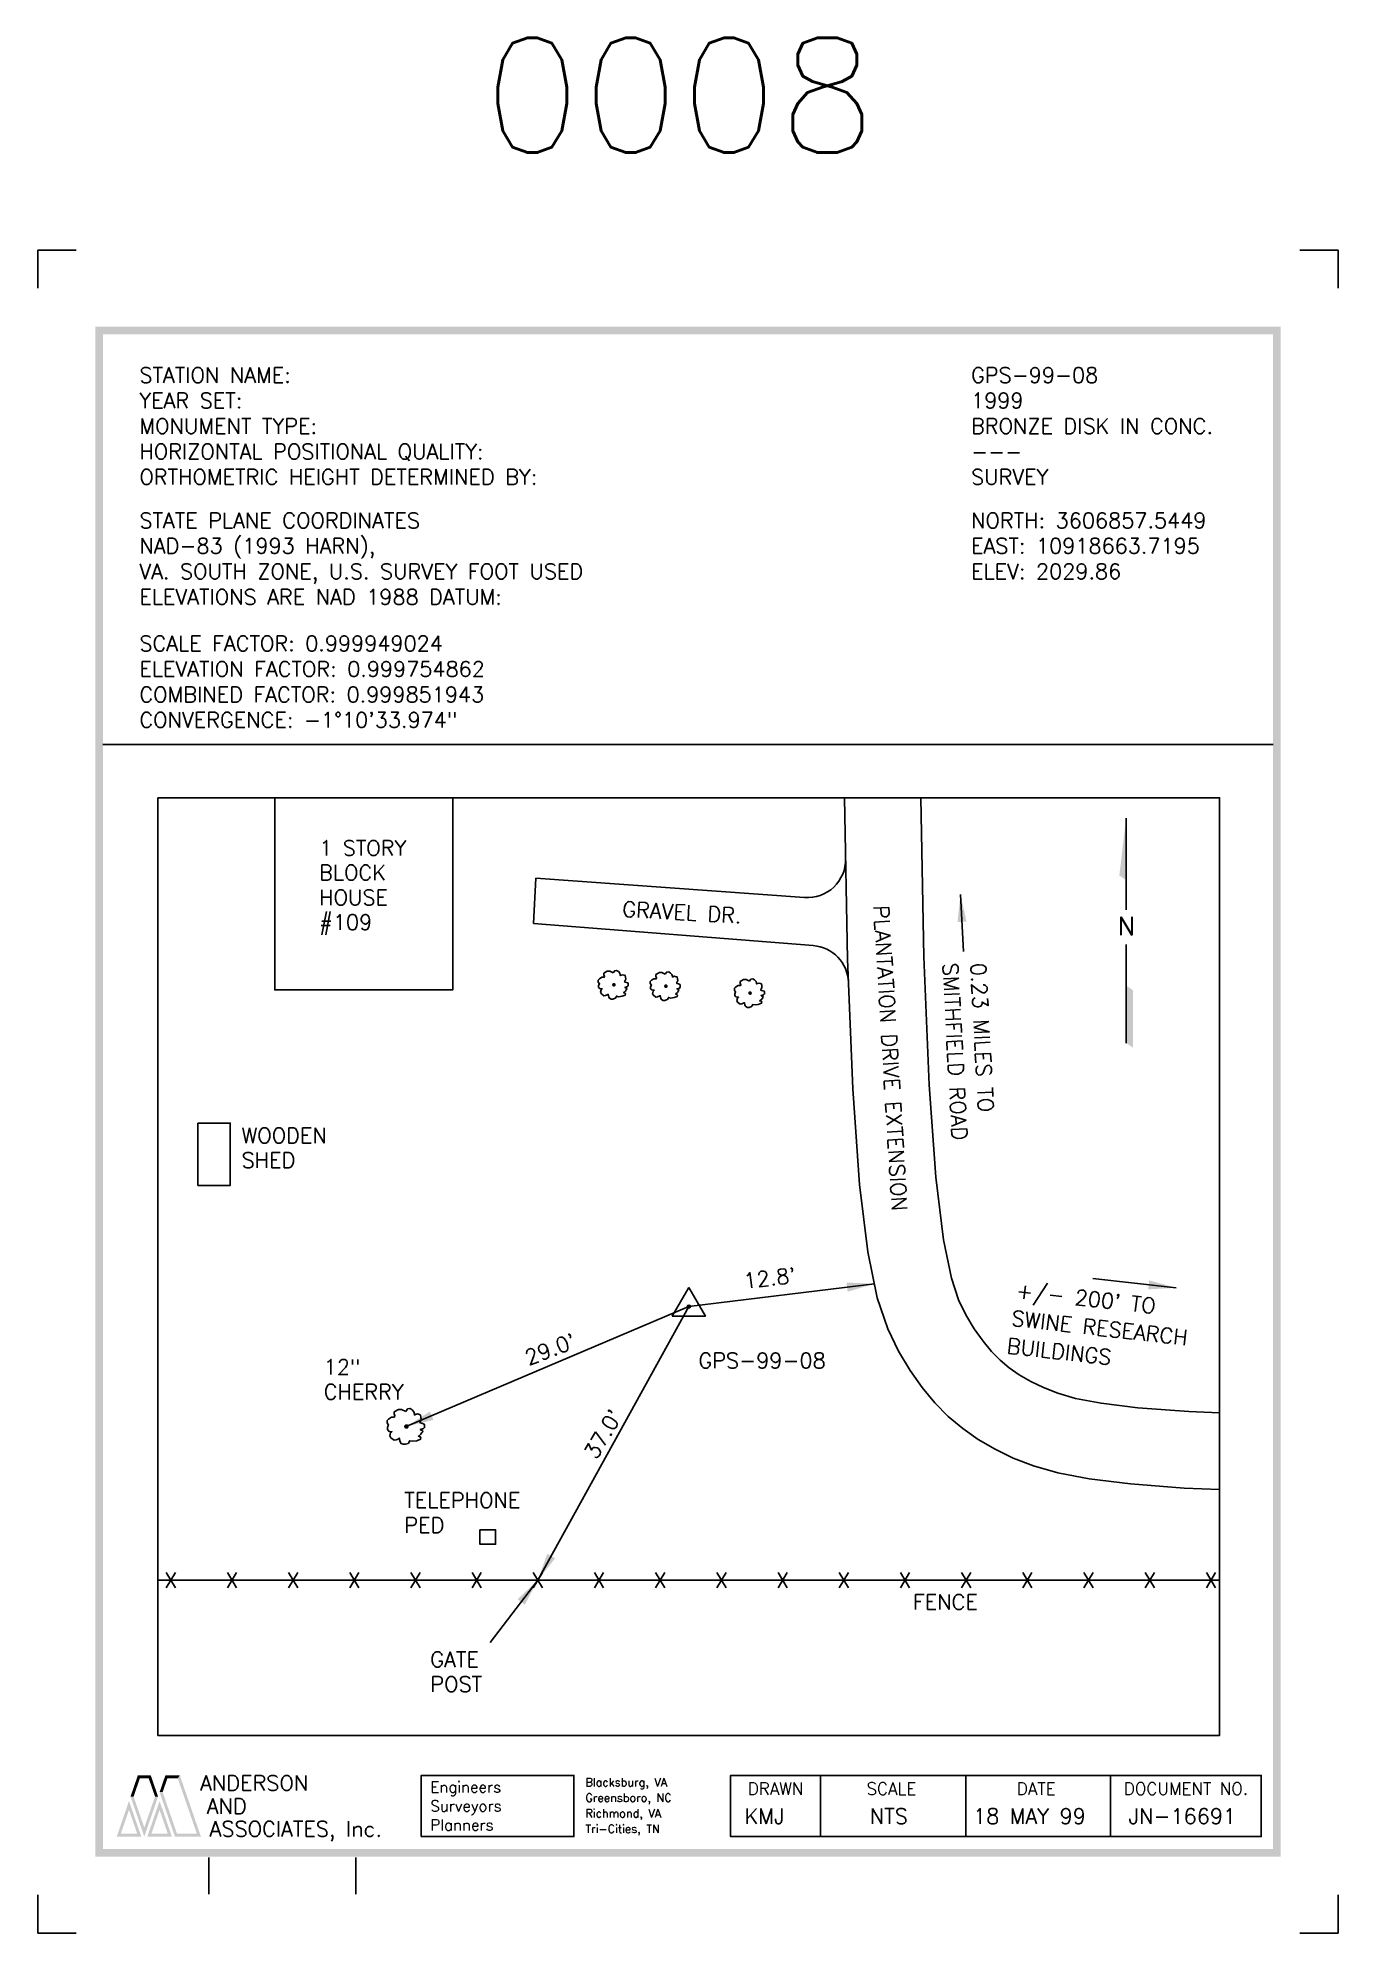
# Model space of a CAD drawing. Extents: x 8 to 108, y -27 to 17.
# Drawn here: x 99.91 to 108.41, y 4.22 to 16.6 of the extents above; entities that cross this region are included whole.
import ezdxf
from ezdxf.enums import TextEntityAlignment as Align

# ---------------------------------------------------------------- set-up
doc = ezdxf.new("R2010")
doc.units = 0
doc.header["$LTSCALE"] = 0.5
doc.header["$MEASUREMENT"] = 0
doc.linetypes.add('CENTER2', pattern=[1.125, 0.75, -0.125, 0.125, -0.125])
doc.layers.get('0').update_dxf_attribs({"linetype": 'CONTINUOUS'})
for name, color, linetype in [('BLDG', 2, 'CONTINUOUS'), ('DWGINFO', 7, 'CONTINUOUS'), ('FENCE', 4, 'CONTINUOUS'), ('MISC', 7, 'CONTINUOUS'), ('MON', 6, 'CONTINUOUS'), ('N-ARROW', 7, 'CONTINUOUS'), ('ROAD', 1, 'CONTINUOUS'), ('SHT1', 1, 'CONTINUOUS'), ('SHT7', 7, 'CONTINUOUS'), ('SHTTRIM', 7, 'CONTINUOUS'), ('TXT1', 1, 'CONTINUOUS'), ('TXT2', 2, 'CONTINUOUS'), ('TXT7', 7, 'CONTINUOUS'), ('UTIL', 7, 'CONTINUOUS')]:
    doc.layers.add(name, color=color, linetype=linetype)
doc.styles.add('SHT', font='romans.shx')
doc.styles.get("Standard").update_dxf_attribs({"font": 'ROMANS'})
doc.dimstyles.get("Standard").update_dxf_attribs({"dimtxt": 0.18, "dimasz": 0.18, "dimexe": 0.18, "dimexo": 0.0625, "dimgap": 0.09, "dimtad": 0, "dimtih": 1, "dimtoh": 1, "dimdec": 4, "dimzin": 0, "dimtxsty": 'STANDARD', "dimcen": 0.09, "dimazin": 3, "dimtfac": 1, "dimtdec": 4, "dimtofl": 0, "dimtmove": 0, "dimatfit": 3, "dimtolj": 1, "dimtzin": 0})

msp = doc.modelspace()

# ---------------------------------------------------------------- texts
at = {"layer": 'FENCE', "linetype": 'CONTINUOUS'}
for p in [(100.782, 6.525), (101.182, 6.525), (101.582, 6.525), (101.982, 6.525), (102.382, 6.525), (102.782, 6.525), (103.182, 6.525), (103.582, 6.525), (103.982, 6.525), (104.382, 6.525), (104.782, 6.525), (105.182, 6.525), (105.582, 6.525), (105.982, 6.525), (106.382, 6.525), (106.782, 6.525), (107.182, 6.525), (107.582, 6.525)]:
    msp.add_text('X', height=0.1, dxfattribs=at).set_placement(p, align=Align.MIDDLE)
at = {"layer": 'MON', "linetype": 'CONTINUOUS'}
for s, rotation, p in [("12.8'", 6.7053, (104.533, 8.43)), ("29.0'", 20.7327, (103.121, 7.927)), ("37.0'", 59.3727, (103.565, 7.307))]:
    msp.add_text(s, height=0.1, rotation=rotation, dxfattribs=at).set_placement(p)
at = {"layer": 'MON'}
msp.add_text('GPS-99-08', height=0.1, dxfattribs=at).set_placement((104.232, 7.91))
at = {"layer": 'SHT1', "style": 'SHT'}
for s, p in [('ANDERSON', (100.974, 5.149)), (' AND', (100.949, 4.998)), ('  ASSOCIATES, Inc.', (100.899, 4.849))]:
    msp.add_text(s, height=0.1, dxfattribs=at).set_placement(p)
at = {"layer": 'SHT7', "style": 'SHT'}
for s, p in [('Engineers', (102.479, 5.137)), ('Surveyors', (102.479, 5.013)), ('Planners', (102.479, 4.889))]:
    msp.add_text(s, height=0.072, dxfattribs=at).set_placement(p)
at = {"layer": 'SHT7', "color": 7, "style": 'SHT'}
for s, p in [('Blacksburg, VA', (103.493, 5.177)), ('Greensboro, NC', (103.493, 5.076)), ('Richmond, VA', (103.493, 4.974)), ('Tri-Cities, TN', (103.493, 4.873))]:
    msp.add_text(s, height=0.05369, dxfattribs=at).set_placement(p)
at = {"layer": 'SHT7', "style": 'SHT'}
for s, p in [('DRAWN', (104.736, 5.122)), ('SCALE', (105.493, 5.122)), ('DATE', (106.44, 5.122)), ('DOCUMENT NO.', (107.419, 5.122))]:
    msp.add_text(s, height=0.08, dxfattribs=at).set_placement(p, align=Align.CENTER)
at = {"layer": 'TXT1'}
for s, p in [('STATION NAME:', (100.577, 14.351)), ('GPS-99-08', (106.014, 14.351)), ('YEAR SET:', (100.577, 14.185)), ('1999', (106.014, 14.185)), ('MONUMENT TYPE:', (100.577, 14.018)), ('BRONZE DISK IN CONC.', (106.014, 14.018)), ('HORIZONTAL POSITIONAL QUALITY:', (100.577, 13.851)), ('---', (106.014, 13.851)), ('ORTHOMETRIC HEIGHT DETERMINED BY:', (100.577, 13.685)), ('SURVEY', (106.014, 13.685)), ('STATE PLANE COORDINATES', (100.577, 13.401)), ('NORTH: 3606857.5449', (106.014, 13.401)), ('NAD-83 (1993 HARN), ', (100.577, 13.235)), ('EAST: 10918663.7195', (106.014, 13.235)), ('VA. SOUTH ZONE, U.S. SURVEY FOOT USED', (100.577, 13.068)), ('ELEV: 2029.86', (106.014, 13.068)), ('ELEVATIONS ARE NAD 1988 DATUM:', (100.577, 12.901)), ('SCALE FACTOR: 0.999949024', (100.577, 12.597)), ('ELEVATION FACTOR: 0.999754862', (100.577, 12.43)), ('COMBINED FACTOR: 0.999851943', (100.577, 12.263)), ('CONVERGENCE: -1%%d10\'33.974"', (100.577, 12.097)), ('KMJ', (104.533, 4.932)), ('NTS', (105.352, 4.932)), ('18 MAY 99', (106.027, 4.932)), ('JN-16691', (107.044, 4.932))]:
    msp.add_text(s, height=0.1, dxfattribs=at).set_placement(p)
at = {"layer": 'TXT1', "linetype": 'CONTINUOUS'}
for s, rotation, p in [('SMITHFIELD ROAD', 273.0571, (105.828, 10.557)), ('0.23 MILES TO ', 273.0571, (106.01, 10.557)), ("+/- 200' TO", 353.5329, (106.304, 8.369)), ('SWINE RESEARCH', 353.5329, (106.274, 8.189)), ('BUILDINGS', 353.5329, (106.244, 8.008))]:
    msp.add_text(s, height=0.1, rotation=rotation, dxfattribs=at).set_placement(p)
at = {"layer": 'TXT2'}
msp.add_text('0008', height=0.75, dxfattribs=at).set_placement((102.824, 15.855))
at = {"layer": 'TXT2', "linetype": 'CONTINUOUS'}
for s, p in [('1 STORY', (101.752, 11.26)), ('BLOCK', (101.752, 11.099)), ('HOUSE', (101.752, 10.937)), ('#109', (101.752, 10.775)), ('WOODEN', (101.245, 9.381)), ('SHED', (101.245, 9.22))]:
    msp.add_text(s, height=0.1, dxfattribs=at).set_placement(p)
msp.add_text('PLANTATION DRIVE EXTENSION', height=0.1, rotation=273.4761, dxfattribs=at).set_placement((105.376, 10.933))
at = {"layer": 'TXT7', "linetype": 'CONTINUOUS'}
msp.add_text('GRAVEL DR.', height=0.1, rotation=356.7318, dxfattribs=at).set_placement((103.732, 10.862))
for s, p in [('12"', (101.782, 7.868)), ('CHERRY', (101.782, 7.706)), ('TELEPHONE', (102.309, 6.997)), ('PED', (102.309, 6.835)), ('FENCE', (105.634, 6.332)), ('GATE', (102.479, 5.957)), ('POST', (102.479, 5.795))]:
    msp.add_text(s, height=0.1, dxfattribs=at).set_placement(p)

# ---------------------------------------------------------------- blocks, each defined once
blk = doc.blocks.new('DWGINFO')
for p, q in [((2.602, 1.704), (2.602, 2.004)), ((3.802, 1.704), (3.802, 2.004))]:
    blk.add_line(p, q)
at = {"flags": 2}
blk.add_attdef('DWGNAME', text='', height=0.1, dxfattribs=at).set_placement((2.502, 1.804), align=Align.RIGHT)
blk.add_attdef('DWGEDITDATE', text='', height=0.1, dxfattribs=at).set_placement((3.202, 1.804), align=Align.CENTER)
blk.add_attdef('DWGBY', (3.902, 1.804), '', height=0.1, dxfattribs=at)
blk = doc.blocks.new('NEWLOGOSOLID', base_point=(1, 1))
for points in [[(1.225, 1.653447), (1.275, 1.653447), (1.344328, 2), (1.377972, 1.9525)], [(1.344328, 2), (1.377972, 1.9525), (1.555672, 2), (1.522028, 1.9525)], [(1.555672, 2), (1.522028, 1.9525), (1.675, 1.653447), (1.625, 1.653447)], [(1.7, 1.726053), (1.75, 1.726053), (1.794328, 2), (1.827972, 1.9525)], [(1.794328, 2), (1.827972, 1.9525), (2.030672, 2), (1.997028, 1.9525)], [(2.030672, 2), (1.997028, 1.9525), (2.375, 1), (2.308644, 1.0475)], [(1, 1), (1.066356, 1.0475), (1.2, 1.580842), (1.2, 1.435632)], [(1.2, 1.580842), (1.2, 1.435632), (1.4, 1), (1.333644, 1.0475)], [(1.45, 1), (1.45, 1.145211), (1.225, 1.653447), (1.275, 1.653447)], [(1.675, 1.653447), (1.625, 1.653447), (1.45, 1), (1.45, 1.145211)], [(1.5, 1), (1.566356, 1.0475), (1.7, 1.580842), (1.7, 1.435632)], [(1.95, 1), (1.983644, 1.0475), (1.7, 1.726053), (1.75, 1.726053)], [(1.7, 1.580842), (1.7, 1.435632), (1.9, 1), (1.833644, 1.0475)], [(1.4, 1), (1.333644, 1.0475), (1, 1), (1.066356, 1.0475)], [(1.9, 1), (1.833644, 1.0475), (1.5, 1), (1.566356, 1.0475)], [(2.375, 1), (2.308644, 1.0475), (1.95, 1), (1.983644, 1.0475)]]:
    blk.add_solid(points)
blk = doc.blocks.new('N-ARROW')
for p, q in [((0, 0.14), (0, 0.94)), ((0, -1.02), (0, -0.16))]:
    blk.add_line(p, q)
for points in [[(0, 0.4), (-0.06, 0.44), (0, 0.94)], [(0, -1.02), (0.06, -1.06), (0, -0.52), (0.06, -0.56)]]:
    blk.add_solid(points)
blk.add_text('N', height=0.16).set_placement((0, 0), align=Align.MIDDLE)
blk = doc.blocks.new('SP-HORIZ')
blk.add_lwpolyline([(0, 0.0625), (-0.0541, -0.0312), (0.0541, -0.0312)], close=True)
at = {"const_width": 0.005}
blk.add_lwpolyline([(-0.0025, 0, 1), (0.0025, 0, 1)], format="xyb", close=True, dxfattribs=at)
blk.add_circle((0, 0), 0.005)

# ---------------------------------------------------------------- linework, layer by layer
at = {"color": 4}
for points in [[(103.675, 10.494), (103.653, 10.505), (103.636, 10.505), (103.614, 10.492), (103.614, 10.481), (103.618, 10.471), (103.616, 10.465), (103.601, 10.465), (103.585, 10.455), (103.577, 10.447), (103.577, 10.434), (103.585, 10.423), (103.585, 10.423), (103.579, 10.412), (103.579, 10.399), (103.586, 10.391), (103.596, 10.389), (103.603, 10.389), (103.596, 10.383), (103.592, 10.367), (103.597, 10.357), (103.614, 10.344), (103.625, 10.346), (103.64, 10.352), (103.642, 10.354), (103.646, 10.336), (103.651, 10.328), (103.662, 10.323), (103.673, 10.323), (103.688, 10.328), (103.696, 10.336), (103.694, 10.341), (103.696, 10.341), (103.712, 10.338), (103.732, 10.341), (103.753, 10.349), (103.755, 10.357), (103.751, 10.362), (103.742, 10.365), (103.744, 10.365), (103.755, 10.375), (103.76, 10.383), (103.764, 10.389), (103.762, 10.394), (103.757, 10.397), (103.751, 10.399), (103.768, 10.404), (103.773, 10.41), (103.773, 10.423), (103.771, 10.428), (103.762, 10.431), (103.751, 10.434), (103.749, 10.436), (103.757, 10.452), (103.755, 10.465), (103.753, 10.476), (103.747, 10.478), (103.736, 10.481), (103.727, 10.478), (103.721, 10.476), (103.721, 10.476), (103.721, 10.481), (103.718, 10.492), (103.708, 10.502), (103.697, 10.51), (103.684, 10.508), (103.683, 10.505)], [(104.015, 10.485), (103.993, 10.496), (103.976, 10.496), (103.954, 10.483), (103.954, 10.472), (103.958, 10.462), (103.956, 10.456), (103.941, 10.456), (103.924, 10.446), (103.917, 10.438), (103.917, 10.425), (103.924, 10.414), (103.924, 10.414), (103.919, 10.403), (103.919, 10.39), (103.926, 10.382), (103.936, 10.38), (103.943, 10.38), (103.936, 10.374), (103.932, 10.358), (103.937, 10.348), (103.954, 10.335), (103.965, 10.337), (103.98, 10.343), (103.982, 10.345), (103.986, 10.327), (103.991, 10.319), (104.002, 10.314), (104.013, 10.314), (104.028, 10.319), (104.035, 10.327), (104.034, 10.332), (104.035, 10.332), (104.052, 10.329), (104.072, 10.332), (104.093, 10.34), (104.095, 10.348), (104.091, 10.353), (104.082, 10.356), (104.084, 10.356), (104.095, 10.366), (104.1, 10.374), (104.104, 10.38), (104.102, 10.385), (104.096, 10.388), (104.091, 10.39), (104.108, 10.395), (104.113, 10.401), (104.113, 10.414), (104.111, 10.419), (104.102, 10.422), (104.091, 10.425), (104.089, 10.427), (104.096, 10.443), (104.095, 10.456), (104.093, 10.467), (104.087, 10.469), (104.076, 10.472), (104.067, 10.469), (104.061, 10.467), (104.061, 10.467), (104.061, 10.472), (104.058, 10.483), (104.048, 10.493), (104.037, 10.501), (104.024, 10.499), (104.023, 10.496)], [(104.566, 10.44), (104.543, 10.451), (104.527, 10.451), (104.505, 10.438), (104.505, 10.427), (104.508, 10.416), (104.506, 10.411), (104.492, 10.411), (104.475, 10.401), (104.468, 10.393), (104.468, 10.379), (104.475, 10.369), (104.475, 10.369), (104.469, 10.358), (104.469, 10.345), (104.477, 10.337), (104.486, 10.335), (104.494, 10.335), (104.486, 10.329), (104.482, 10.313), (104.488, 10.303), (104.505, 10.29), (104.516, 10.292), (104.531, 10.298), (104.532, 10.3), (104.536, 10.282), (104.542, 10.274), (104.553, 10.268), (104.564, 10.268), (104.579, 10.274), (104.586, 10.282), (104.584, 10.287), (104.586, 10.287), (104.603, 10.284), (104.623, 10.287), (104.643, 10.295), (104.645, 10.303), (104.641, 10.308), (104.632, 10.311), (104.634, 10.311), (104.645, 10.321), (104.651, 10.329), (104.654, 10.335), (104.653, 10.34), (104.647, 10.342), (104.641, 10.345), (104.658, 10.35), (104.664, 10.356), (104.664, 10.369), (104.662, 10.374), (104.653, 10.377), (104.641, 10.379), (104.64, 10.382), (104.647, 10.398), (104.645, 10.411), (104.643, 10.422), (104.638, 10.424), (104.627, 10.427), (104.617, 10.424), (104.612, 10.422), (104.612, 10.422), (104.612, 10.427), (104.608, 10.438), (104.599, 10.448), (104.588, 10.456), (104.575, 10.453), (104.573, 10.451)], [(102.318, 7.628), (102.29, 7.641), (102.27, 7.641), (102.242, 7.624), (102.242, 7.611), (102.246, 7.598), (102.244, 7.591), (102.226, 7.591), (102.205, 7.578), (102.196, 7.568), (102.196, 7.552), (102.205, 7.538), (102.205, 7.538), (102.198, 7.525), (102.198, 7.509), (102.207, 7.499), (102.219, 7.495), (102.228, 7.495), (102.219, 7.489), (102.214, 7.469), (102.221, 7.456), (102.242, 7.439), (102.256, 7.443), (102.274, 7.449), (102.276, 7.453), (102.281, 7.429), (102.288, 7.419), (102.302, 7.413), (102.316, 7.413), (102.334, 7.419), (102.343, 7.429), (102.341, 7.436), (102.343, 7.436), (102.364, 7.433), (102.39, 7.436), (102.415, 7.446), (102.417, 7.456), (102.413, 7.462), (102.401, 7.466), (102.404, 7.466), (102.417, 7.479), (102.424, 7.489), (102.429, 7.495), (102.427, 7.502), (102.42, 7.505), (102.413, 7.509), (102.434, 7.515), (102.441, 7.522), (102.441, 7.538), (102.438, 7.545), (102.427, 7.548), (102.413, 7.552), (102.411, 7.555), (102.42, 7.575), (102.417, 7.591), (102.415, 7.604), (102.408, 7.608), (102.394, 7.611), (102.383, 7.608), (102.376, 7.604), (102.376, 7.604), (102.376, 7.611), (102.371, 7.624), (102.36, 7.638), (102.346, 7.647), (102.33, 7.644), (102.327, 7.641)]]:
    msp.add_lwpolyline(points, close=True, dxfattribs=at)
for points, const_width in [([(103.673, 10.416, 1), (103.685, 10.416, 1)], 0.012), ([(104.013, 10.407, 1), (104.025, 10.407, 1)], 0.012), ([(104.563, 10.362, 1), (104.575, 10.362, 1)], 0.012), ([(102.315, 7.529, 1), (102.33, 7.529, 1)], 0.015)]:
    msp.add_lwpolyline(points, format="xyb", close=True, dxfattribs=dict(at, const_width=const_width))
at = {"layer": 'BLDG', "linetype": 'CONTINUOUS'}
msp.add_lwpolyline([(102.625, 11.638), (102.625, 10.383), (101.462, 10.383), (101.462, 11.638)], dxfattribs=at)
msp.add_lwpolyline([(100.96, 9.512), (101.171, 9.512), (101.171, 9.105), (100.96, 9.105)], close=True, dxfattribs=at)
at = {"layer": 'FENCE', "linetype": 'CONTINUOUS'}
msp.add_line((100.698, 6.525), (107.639, 6.525), dxfattribs=at)
at = {"layer": 'MISC', "linetype": 'CONTINUOUS'}
for p, q in [((103.169, 11.113), (103.154, 10.816)), ((104.926, 10.986), (103.169, 11.113)), ((103.154, 10.816), (104.982, 10.672))]:
    msp.add_line(p, q, dxfattribs=at)
for centre, start, end in [((104.944, 11.236), 265.8681, 1.1126), ((104.963, 10.423), 2.3014, 85.5104)]:
    msp.add_arc(centre, 0.25, start, end, dxfattribs=at)
at = {"layer": 'MON', "linetype": 'CONTINUOUS'}
msp.add_lwpolyline([(105.382, 8.462), (104.169, 8.313)], dxfattribs=at)
msp.add_solid([(105.2, 8.47), (105.382, 8.462), (105.207, 8.41)], dxfattribs=at)
at = {"layer": 'ROAD', "linetype": 'CONTINUOUS'}
msp.add_lwpolyline([(100.698, 11.638), (107.639, 11.638), (107.639, 5.51), (100.698, 5.51)], close=True, dxfattribs=at)
for points in [[(105.186, 11.638), (105.206, 10.584), (105.241, 9.735), (105.285, 9.111), (105.34, 8.67), (105.401, 8.369), (105.469, 8.167), (105.54, 8.021), (105.615, 7.895), (105.694, 7.783), (105.776, 7.683), (105.865, 7.594), (105.959, 7.515), (106.061, 7.444), (106.171, 7.38), (106.289, 7.323), (106.421, 7.272), (106.581, 7.227), (106.786, 7.187), (107.056, 7.154), (107.407, 7.127), (107.639, 7.117)], [(105.686, 11.638), (105.706, 10.599), (105.74, 9.763), (105.783, 9.159), (105.833, 8.75), (105.885, 8.499), (105.932, 8.357), (105.98, 8.26), (106.035, 8.167), (106.092, 8.087), (106.148, 8.019), (106.204, 7.962), (106.264, 7.912), (106.329, 7.866), (106.404, 7.823), (106.488, 7.783), (106.581, 7.746), (106.697, 7.713), (106.864, 7.681), (107.105, 7.652), (107.437, 7.627), (107.639, 7.618)]]:
    msp.add_lwpolyline(points, dxfattribs=at)
at = {"layer": 'SHT1'}
for p, q in [((105.029, 4.849), (105.029, 5.249)), ((105.979, 4.849), (105.979, 5.249)), ((106.926, 4.849), (106.926, 5.249))]:
    msp.add_line(p, q, dxfattribs=at)
for points in [[(102.419, 4.849), (103.418, 4.849), (103.418, 5.249), (102.419, 5.249), (102.419, 4.849)], [(104.442, 5.249), (104.442, 5.249), (104.613, 5.249)], [(104.442, 4.849), (104.655, 4.849)]]:
    msp.add_lwpolyline(points, dxfattribs=at)
msp.add_lwpolyline([(104.442, 5.249), (107.911, 5.249), (107.911, 4.849), (104.442, 4.849)], close=True, dxfattribs=at)
for points in [[(100.288, 14.718), (108.038, 14.718), (100.288, 14.668), (108.038, 14.668)], [(100.288, 14.668), (100.338, 14.668), (100.288, 4.768), (100.338, 4.768)], [(107.988, 14.668), (108.038, 14.668), (107.988, 4.768), (108.038, 4.768)], [(100.288, 4.768), (108.038, 4.768), (100.288, 4.718), (108.038, 4.718)]]:
    msp.add_solid(points, dxfattribs=at)
at = {"layer": 'SHTTRIM'}
for p, q in [((100.163, 15.218), (99.913, 15.218)), ((99.913, 15.218), (99.913, 14.968)), ((108.163, 15.218), (108.413, 15.218)), ((108.413, 15.218), (108.413, 14.968))]:
    msp.add_line(p, q, dxfattribs=at)
for points in [[(99.913, 4.468), (99.913, 4.218), (100.163, 4.218)], [(108.163, 4.218), (108.413, 4.218), (108.413, 4.468)]]:
    msp.add_lwpolyline(points, dxfattribs=at)
at = {"layer": 'TXT1'}
msp.add_line((100.338, 11.986), (107.988, 11.986), dxfattribs=at)
at = {"layer": 'UTIL', "linetype": 'CONTINUOUS'}
msp.add_lwpolyline([(102.803, 6.854), (102.906, 6.854), (102.906, 6.76), (102.803, 6.76)], close=True, dxfattribs=at)

# ---------------------------------------------------------------- block references
at = {"layer": 'DWGINFO', "xscale": 0.8, "yscale": 0.8, "zscale": 0.8}
msp.add_blockref('DWGINFO', (98.95, 3.109), dxfattribs=at)
at = {"layer": 'MON', "linetype": 'CONTINUOUS', "xscale": 2, "yscale": 2, "zscale": 2}
msp.add_blockref('SP-HORIZ', (104.169, 8.313), dxfattribs=at)
at = {"layer": 'N-ARROW', "linetype": 'CENTER2', "xscale": 0.75, "yscale": 0.75, "zscale": 0.75}
msp.add_blockref('N-ARROW', (107.028, 10.8), dxfattribs=at)
at = {"layer": 'SHT1', "xscale": 0.4, "yscale": 0.4, "zscale": 0.4}
msp.add_blockref('NEWLOGOSOLID', (100.429, 4.849), dxfattribs=at)

msp.set_redraw_order([(e.dxf.handle, doc.entitydb.next_handle()) for e in msp.query("TEXT MTEXT ATTDEF DIMENSION ARC_DIMENSION")])  # texts and dimensions are drawn at this point

# ---------------------------------------------------------------- leaders
at = {"layer": 'MON', "linetype": 'CONTINUOUS'}
for points in [[(102.322, 7.529), (104.169, 8.313)], [(103.182, 6.525), (104.169, 8.313)]]:
    msp.add_leader(points, dimstyle='STANDARD', dxfattribs=at)
at = {"layer": 'TXT1', "linetype": 'CONTINUOUS'}
for points in [[(105.945, 11.007), (105.965, 10.633)], [(107.354, 8.435), (106.809, 8.496)]]:
    msp.add_leader(points, dimstyle='STANDARD', dxfattribs=at)
at = {"layer": 'TXT7', "linetype": 'CONTINUOUS'}
msp.add_leader([(103.182, 6.525), (102.87, 6.117)], dimstyle='STANDARD', dxfattribs=at)

doc.saveas('drawing.dxf')
